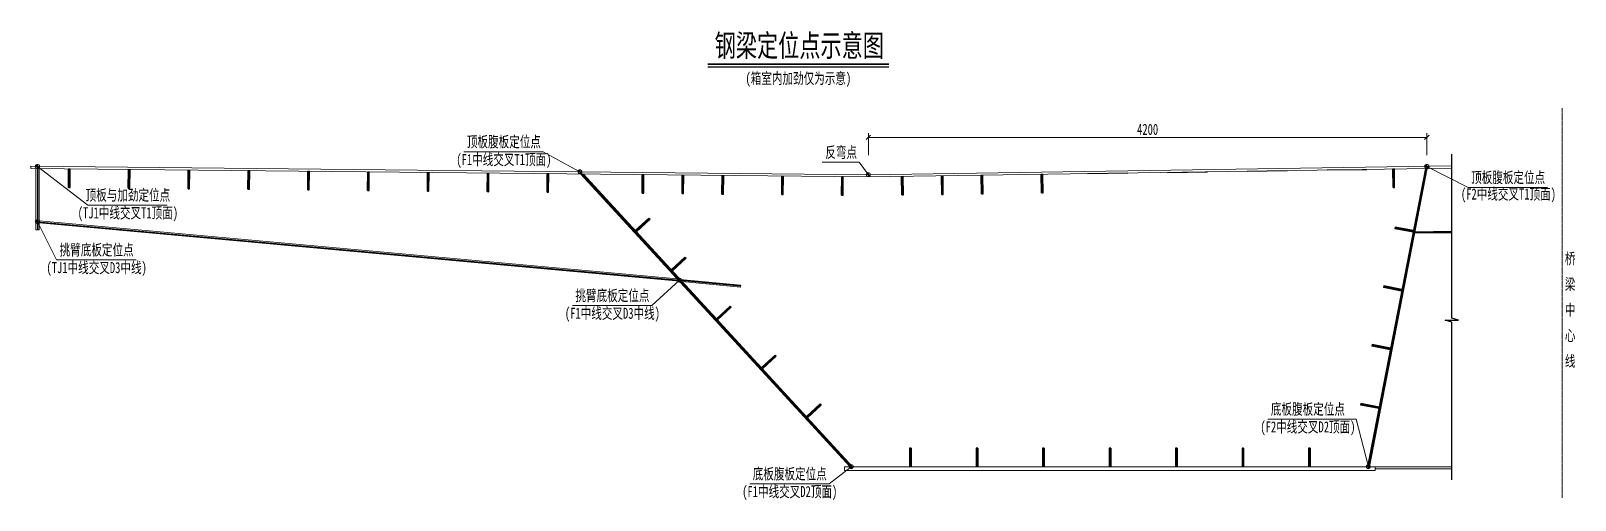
# Model space of a CAD drawing. Header units: millimetres. Extents: x -89049 to 410567, y -307459 to -100425.
# Drawn here: x 59741 to 71357, y -103950 to -100425 of the extents above; entities that cross this region are included whole.
import ezdxf
from ezdxf.enums import TextEntityAlignment as Align

# ---------------------------------------------------------------- set-up
doc = ezdxf.new("R2010")
doc.units = ezdxf.units.MM
doc.linetypes.add('CENTER2', pattern=[28.575, 19.05, -3.175, 3.175, -3.175])
doc.layers.get('Defpoints').update_dxf_attribs({"color": 8})
for name, color, linetype, lineweight in [('中心线', 2, 'CENTER2', 15), ('文字', 7, 'Continuous', 15), ('标注线及字体', 2, 'Continuous', 15), ('细实线', 4, 'Continuous', 15), ('钢板粗线', 1, 'Continuous', 25), ('钢板细线', 6, 'Continuous', 15)]:
    doc.layers.add(name, color=color, linetype=linetype, lineweight=lineweight)
doc.styles.add('111', font='', dxfattribs={"width": 0.7})
doc.styles.add('BM_Dim', font='', dxfattribs={"width": 0.85})
doc.styles.get('111').set_extended_font_data('仿宋_GB2312')
doc.styles.get('BM_Dim').set_extended_font_data('仿宋_GB2312')
doc.dimstyles.new('200', dxfattribs={"dimscale": 0, "dimtxt": 2.5, "dimasz": 1, "dimexe": 1, "dimexo": 1, "dimgap": 0.6, "dimtad": 1, "dimdec": 0, "dimdsep": 46, "dimtxsty": '111', "dimblk": 'OBLIQUE', "dimcen": 0, "dimclrd": 4, "dimclre": 4, "dimclrt": 4, "dimadec": 1, "dimazin": 2, "dimtfac": 1, "dimtdec": 0, "dimtix": 1, "dimtmove": 2, "dimatfit": 3, "dimfxl": 4, "dimfxlon": 1, "dimtolj": 1, "dimlwd": -1, "dimlwe": -1, "dimarcsym": 0})

msp = doc.modelspace()

# ---------------------------------------------------------------- texts
at = {"layer": '文字', "style": 'BM_Dim', "width": 0.7}
msp.add_text('(箱室内加劲仅为示意)', height=83.333, dxfattribs=at).set_placement((65513.7, -100785.3), align=Align.MIDDLE)
for s, height, p in [('顶板腹板定位点', 83.33, (63298.8, -101323.8)), ('反弯点', 83.33, (65836, -101403)), ('(F1中线交叉T1顶面)', 83.333, (63298.8, -101457.7)), ('顶板腹板定位点', 83.33, (70852.8, -101592.1)), ('顶板与加劲定位点', 83.33, (60470.6, -101724.4)), ('(F2中线交叉T1顶面)', 83.333, (70855.1, -101716.9)), ('(TJ1中线交叉T1顶面)', 83.333, (60470.6, -101858.3)), ('挑臂底板定位点', 83.33, (60235.5, -102136.2)), ('桥', 83.3, (71319.2, -102202)), ('(TJ1中线交叉D3中线)', 83.333, (60235.5, -102270.1)), ('梁', 83.3, (71319.2, -102394.6)), ('挑臂底板定位点', 83.33, (64115.2, -102479.2)), ('(F1中线交叉D3中线)', 83.333, (64115.2, -102613.1)), ('中', 83.3, (71319.2, -102587.2)), ('心', 83.3, (71319.2, -102779.8)), ('线', 83.3, (71319.2, -102972.4)), ('底板腹板定位点', 83.33, (69346.5, -103333.1)), ('(F2中线交叉D2顶面)', 83.333, (69346.5, -103467)), ('底板腹板定位点', 83.33, (65448.9, -103819.4)), ('(F1中线交叉D2顶面)', 83.333, (65448.9, -103953.2))]:
    msp.add_text(s, height=height, dxfattribs=at).set_placement(p, align=Align.BOTTOM_CENTER)
at = {"layer": '标注线及字体', "style": '111', "width": 0.7}
msp.add_text('钢梁定位点示意图', height=166.67, dxfattribs=at).set_placement((65521.2, -100530.5), align=Align.MIDDLE)

# ---------------------------------------------------------------- blocks, each defined once
blk = doc.blocks.new('...')
at = {"layer": '细实线'}
h = blk.add_hatch(color=256, dxfattribs=at)
h.dxf.hatch_style = 1
h.paths.add_polyline_path([(-15, 0, -0.414214), (0, 15), (0, 0)])
h.paths.add_polyline_path([(0, -15), (0, 0), (15, 0, -0.414214)])
for p, q in [((0, 15), (0, -15)), ((-15, 0), (15, 0))]:
    blk.add_line(p, q, dxfattribs=at)
blk.add_circle((0, 0), 15.3, dxfattribs=at)
blk = doc.blocks.new('_Oblique')
at = {"color": 0, "linetype": 'ByBlock', "lineweight": -2}
blk.add_line((-0.5, -0.5), (0.5, 0.5), dxfattribs=at)
blk = doc.blocks.new('*D3075')
at = {"layer": 'Defpoints', "color": 0, "transparency": 16777216}
for p in [(70241, -101225), (66041, -101505), (70241, -101442)]:
    blk.add_point(p, dxfattribs=at)
at = {"layer": '细实线', "color": 4, "transparency": 16777216}
for p, q in [((66041, -101358), (66041, -101192)), ((66041, -101225), (70241, -101225)), ((70241, -101358), (70241, -101192))]:
    blk.add_line(p, q, dxfattribs=at)
at = {"layer": '细实线', "color": 4, "transparency": 16777216, "xscale": 33.33333333333335, "yscale": 33.33333333333335, "zscale": 33.33333333333335, "rotation": 180}
blk.add_blockref('_Oblique', (66041, -101225), dxfattribs=at)
at = {"layer": '细实线', "color": 4, "transparency": 16777216, "xscale": 33.33333333333335, "yscale": 33.33333333333335, "zscale": 33.33333333333335}
blk.add_blockref('_Oblique', (70241, -101225), dxfattribs=at)
at = {"layer": '细实线', "color": 4, "transparency": 16777216, "insert": (68141, -101165), "char_height": 83.3, "attachment_point": 5, "style": '111'}
blk.add_mtext('\\A1;4200', dxfattribs=at)

# ---------------------------------------------------------------- dimensions: what is measured, and where the dimension line sits
at = {"layer": '细实线'}
dim = msp.add_linear_dim(base=(70240.9, -101225.1), p1=(66040.9, -101505.3), p2=(70240.9, -101442.3), dimstyle='200', override={"dimscale": 33.333333}, dxfattribs=at)
dim.commit()
dim.dimension.update_dxf_attribs({"geometry": '*D3075', "text_midpoint": (68140.9, -101165.4)})

# ---------------------------------------------------------------- linework, layer by layer
at = {"color": 4}
msp.add_line((64831.7, -100694.2), (66195.6, -100694.2), dxfattribs=at)
at = {"color": 6, "const_width": 12}
msp.add_lwpolyline([(64831.9, -100674.2), (66195.4, -100674.2)], dxfattribs=at)
at = {"color": 4}
msp.add_lwpolyline([(70429.6, -103797.2), (70429.6, -102612.3), (70379.6, -102597.3), (70479.6, -102597.3), (70429.6, -102582.3), (70429.6, -102562.3), (70429.6, -101352)], dxfattribs=at)
at = {"layer": 'Defpoints'}
for p, q in [((59790.9, -101458.7), (59790.9, -101918.7)), ((60029.2, -101601.1), (60030.6, -101461.1)), ((60479.2, -101605.6), (60480.6, -101465.6)), ((60929.2, -101610.1), (60930.6, -101470.1)), ((61379.2, -101614.6), (61380.6, -101474.6)), ((61829.2, -101619.1), (61830.6, -101479.1)), ((62279.2, -101623.6), (62280.6, -101483.6)), ((62729.2, -101628.1), (62730.6, -101488.2)), ((63179.2, -101632.7), (63180.6, -101492.7)), ((63629.2, -101637.2), (63630.6, -101497.2)), ((63870.6, -101483.6), (65912, -103699.8)), ((64344.6, -101644.3), (64346, -101504.3)), ((64644.6, -101647.3), (64646, -101507.3)), ((64944.6, -101650.3), (64946, -101510.3)), ((65394.6, -101654.8), (65396, -101514.8)), ((65844.6, -101659.3), (65846, -101519.4)), ((66298.1, -101657.4), (66296, -101517.4)), ((66598.1, -101652.9), (66596, -101512.9)), ((66898.1, -101648.4), (66896, -101508.4)), ((67348.1, -101641.6), (67346, -101501.6)), ((67691, -101496.6), (67991, -101492.1)), ((68291, -101487.6), (68590.9, -101483.1)), ((68890.9, -101478.6), (69190.9, -101474.1)), ((69490.9, -101469.6), (69790.9, -101465.1)), ((70240.9, -101442.3), (69802, -103699.8)), ((69993, -101602), (69990.9, -101462.1)), ((59790.9, -101858.7), (64621.1, -102298.3)), ((64291.2, -101929.8), (64394.2, -101835)), ((70138.6, -101931.5), (70001.2, -101904.8)), ((70151.3, -101939.7), (70429.6, -101935.5)), ((64562.2, -102224), (64665.2, -102129.2)), ((65079.4, -102342.1), (64631.5, -102299.2)), ((70052.8, -102373.3), (69915.3, -102346.6)), ((64900.9, -102591.8), (65003.9, -102496.9)), ((69966.9, -102815), (69829.5, -102788.3)), ((65239.7, -102959.5), (65342.7, -102864.7)), ((65578.4, -103327.3), (65681.4, -103232.4)), ((69881, -103256.9), (69743.6, -103230.2)), ((66357, -103559.8), (66357, -103699.8)), ((66857, -103559.8), (66857, -103699.8)), ((67357, -103559.8), (67357, -103699.8)), ((67857, -103559.8), (67857, -103699.8)), ((68357, -103559.8), (68357, -103699.8)), ((68857, -103559.8), (68857, -103699.8)), ((69357, -103559.8), (69357, -103699.8))]:
    msp.add_line(p, q, dxfattribs=at)
at = {"layer": '中心线', "ltscale": 0.3}
msp.add_line((71258.4, -101004.8), (71258.4, -103934.3), dxfattribs=at)
at = {"layer": '细实线'}
for p, q in [((62997.7, -101332.9), (63595.3, -101332.9)), ((63595.3, -101332.9), (63870.6, -101483.6)), ((60169.5, -101733.5), (59790.9, -101442.7)), ((65694, -101412), (65970.9, -101412)), ((65970.9, -101412), (66040.9, -101505.3)), ((70551.6, -101601.1), (70240.9, -101442.3)), ((70551.6, -101601.1), (71149.2, -101601.1)), ((60169.5, -101733.5), (60767, -101733.5)), ((59934.4, -102145.3), (59790.9, -101858.7)), ((59934.4, -102145.3), (60532, -102145.3)), ((64411.6, -102488.2), (64620.9, -102298.1)), ((63814.1, -102488.2), (64411.6, -102488.2)), ((69045.4, -103342.2), (69709.4, -103342.2)), ((69709.4, -103342.2), (69802, -103699.8)), ((65745.3, -103828.4), (65912, -103699.8)), ((65147.8, -103828.4), (65745.3, -103828.4))]:
    msp.add_line(p, q, dxfattribs=at)
at = {"layer": '钢板粗线', "color": 8}
for p, q in [((60023.2, -101601.1), (60024.6, -101461.1)), ((60024.6, -101461.1), (60036.6, -101461.2)), ((60035.2, -101601.2), (60036.6, -101461.2)), ((60473.2, -101605.6), (60474.6, -101465.6)), ((60474.6, -101465.6), (60486.6, -101465.7)), ((60485.2, -101605.7), (60486.6, -101465.7)), ((60923.2, -101610.1), (60924.6, -101470.1)), ((60924.6, -101470.1), (60936.6, -101470.2)), ((60935.2, -101610.2), (60936.6, -101470.2)), ((61373.2, -101614.6), (61374.6, -101474.6)), ((61374.6, -101474.6), (61386.6, -101474.7)), ((61385.2, -101614.7), (61386.6, -101474.7)), ((61823.2, -101619.1), (61824.6, -101479.1)), ((61824.6, -101479.1), (61836.6, -101479.2)), ((61835.2, -101619.2), (61836.6, -101479.2)), ((62273.2, -101623.6), (62274.6, -101483.6)), ((62274.6, -101483.6), (62286.6, -101483.7)), ((62285.2, -101623.7), (62286.6, -101483.7)), ((62723.2, -101628.1), (62724.6, -101488.1)), ((62724.6, -101488.1), (62736.6, -101488.2)), ((62735.2, -101628.2), (62736.6, -101488.2)), ((63173.2, -101632.6), (63174.6, -101492.6)), ((63174.6, -101492.6), (63186.6, -101492.7)), ((63185.2, -101632.7), (63186.6, -101492.7)), ((63623.2, -101637.1), (63624.6, -101497.1)), ((63624.6, -101497.1), (63636.6, -101497.2)), ((63635.2, -101637.2), (63636.6, -101497.2)), ((64338.6, -101644.3), (64340, -101504.3)), ((64340, -101504.3), (64352, -101504.4)), ((64350.6, -101644.4), (64352, -101504.4)), ((64638.6, -101647.3), (64640, -101507.3)), ((64640, -101507.3), (64652, -101507.4)), ((64650.6, -101647.4), (64652, -101507.4)), ((64938.6, -101650.3), (64940, -101510.3)), ((64940, -101510.3), (64952, -101510.4)), ((64950.6, -101650.4), (64952, -101510.4)), ((65388.6, -101654.8), (65390, -101514.8)), ((65390, -101514.8), (65402, -101514.9)), ((65400.6, -101654.9), (65402, -101514.9)), ((65838.6, -101659.3), (65840, -101519.3)), ((65840, -101519.3), (65852, -101519.4)), ((65850.6, -101659.4), (65852, -101519.4)), ((66290, -101517.5), (66302, -101517.3)), ((66292.1, -101657.5), (66290, -101517.5)), ((66304.1, -101657.3), (66302, -101517.3)), ((66590, -101513), (66602, -101512.8)), ((66592.1, -101653), (66590, -101513)), ((66604.1, -101652.8), (66602, -101512.8)), ((66890, -101508.5), (66902, -101508.3)), ((66892.1, -101648.5), (66890, -101508.5)), ((66904.1, -101648.3), (66902, -101508.3)), ((67340, -101501.7), (67352, -101501.5)), ((67342.1, -101641.7), (67340, -101501.7)), ((67354.1, -101641.5), (67352, -101501.5)), ((69984.9, -101462.1), (69996.9, -101462)), ((69987, -101602.1), (69984.9, -101462.1)), ((69999, -101601.9), (69996.9, -101462)), ((60023.2, -101601.1), (60035.2, -101601.2)), ((60473.2, -101605.6), (60485.2, -101605.7)), ((60923.2, -101610.1), (60935.2, -101610.2)), ((61373.2, -101614.6), (61385.2, -101614.7)), ((61823.2, -101619.1), (61835.2, -101619.2)), ((62273.2, -101623.6), (62285.2, -101623.7)), ((62723.2, -101628.1), (62735.2, -101628.2)), ((63173.2, -101632.6), (63185.2, -101632.7)), ((63623.2, -101637.1), (63635.2, -101637.2)), ((69987, -101602.1), (69999, -101601.9)), ((64338.6, -101644.3), (64350.6, -101644.4)), ((64638.6, -101647.3), (64650.6, -101647.4)), ((64938.6, -101650.3), (64950.6, -101650.4)), ((65388.6, -101654.8), (65400.6, -101654.9)), ((65838.6, -101659.3), (65850.6, -101659.4)), ((66292.1, -101657.5), (66304.1, -101657.3)), ((66592.1, -101653), (66604.1, -101652.8)), ((66892.1, -101648.5), (66904.1, -101648.3)), ((67342.1, -101641.7), (67354.1, -101641.5)), ((64287.1, -101925.4), (64390.1, -101830.6)), ((64295.2, -101934.2), (64398.2, -101839.4)), ((64390.1, -101830.6), (64398.2, -101839.4)), ((64263.4, -101899.7), (64319, -101960)), ((70002.3, -101898.9), (70000.1, -101910.7)), ((70137.5, -101937.4), (70000.1, -101910.7)), ((70139.8, -101925.6), (70002.3, -101898.9)), ((64534.4, -102193.9), (64590, -102254.2)), ((64558.1, -102219.6), (64661.1, -102124.8)), ((64566.3, -102228.4), (64669.2, -102133.6)), ((64661.1, -102124.8), (64669.2, -102133.6)), ((69916.5, -102340.7), (69914.2, -102352.4)), ((70051.6, -102379.2), (69914.2, -102352.4)), ((70053.9, -102367.4), (69916.5, -102340.7)), ((64873.2, -102561.6), (64928.7, -102621.9)), ((64896.9, -102587.4), (64999.8, -102492.5)), ((64905, -102596.2), (65008, -102501.3)), ((64999.8, -102492.5), (65008, -102501.3)), ((69830.6, -102782.4), (69828.3, -102794.2)), ((69965.8, -102820.9), (69828.3, -102794.2)), ((69968, -102809.1), (69830.6, -102782.4)), ((65235.6, -102955.1), (65338.6, -102860.3)), ((65243.8, -102964), (65346.7, -102869.1)), ((65338.6, -102860.3), (65346.7, -102869.1)), ((65211.9, -102929.4), (65267.5, -102989.7)), ((65574.4, -103322.9), (65677.3, -103228)), ((65582.5, -103331.7), (65685.5, -103236.9)), ((65677.3, -103228), (65685.5, -103236.9)), ((69744.7, -103224.3), (69742.4, -103236.1)), ((69879.9, -103262.8), (69742.4, -103236.1)), ((69882.2, -103251), (69744.7, -103224.3)), ((65550.7, -103297.1), (65606.2, -103357.5)), ((66351, -103559.8), (66351, -103699.8)), ((66363, -103559.8), (66351, -103559.8)), ((66363, -103559.8), (66363, -103699.8)), ((66851, -103559.8), (66851, -103699.8)), ((66863, -103559.8), (66851, -103559.8)), ((66863, -103559.8), (66863, -103699.8)), ((67351, -103559.8), (67351, -103699.8)), ((67363, -103559.8), (67351, -103559.8)), ((67363, -103559.8), (67363, -103699.8)), ((67851, -103559.8), (67851, -103699.8)), ((67863, -103559.8), (67851, -103559.8)), ((67863, -103559.8), (67863, -103699.8)), ((68351, -103559.8), (68351, -103699.8)), ((68363, -103559.8), (68351, -103559.8)), ((68363, -103559.8), (68363, -103699.8)), ((68851, -103559.8), (68851, -103699.8)), ((68863, -103559.8), (68851, -103559.8)), ((68863, -103559.8), (68863, -103699.8)), ((69351, -103559.8), (69351, -103699.8)), ((69363, -103559.8), (69351, -103559.8)), ((69363, -103559.8), (69363, -103699.8)), ((66363, -103699.8), (66351, -103699.8)), ((66863, -103699.8), (66851, -103699.8)), ((67363, -103699.8), (67351, -103699.8)), ((67863, -103699.8), (67851, -103699.8)), ((68363, -103699.8), (68351, -103699.8)), ((68863, -103699.8), (68851, -103699.8)), ((69363, -103699.8), (69351, -103699.8))]:
    msp.add_line(p, q, dxfattribs=at)
at = {"layer": '钢板细线', "color": 8}
for p, q in [((59740.9, -101458.2), (59740.9, -101442.2)), ((59778.9, -101458.6), (59778.9, -101918.7)), ((59802.9, -101458.8), (59802.9, -101918.7)), ((63875.9, -101499.6), (65902.5, -103699.8)), ((63895.1, -101499.8), (65921.6, -103699.8)), ((70230.6, -101458.5), (69794.9, -103699.8)), ((70244.9, -101458.2), (69809.2, -103699.8)), ((59802.9, -101851.8), (64602.6, -102288.6)), ((59802.9, -101867.8), (64618.8, -102306.1)), ((59778.9, -101918.7), (59802.9, -101918.7)), ((70150.1, -101945.7), (70429.6, -101941.5)), ((70152.5, -101933.7), (70429.6, -101929.5)), ((65080.1, -102335.2), (64624.4, -102291.5)), ((65078.8, -102349.1), (64638.6, -102307)), ((65080.1, -102335.2), (65078.8, -102349.1)), ((69852, -103699.8), (65862, -103699.8)), ((65862, -103699.8), (65862, -103727.8)), ((69852, -103727.8), (65862, -103727.8)), ((69852, -103699.8), (69852, -103727.8)), ((69852, -103699.8), (70429.6, -103699.8)), ((69852, -103715.8), (70429.6, -103715.8))]:
    msp.add_line(p, q, dxfattribs=at)
for points in [[(59740.9, -101442.2), (66040.9, -101505.3), (70429.6, -101439.5)], [(59740.9, -101458.2), (66040.9, -101521.3), (70429.6, -101455.5)]]:
    msp.add_lwpolyline(points, dxfattribs=at)

# ---------------------------------------------------------------- block references
at = {"layer": '细实线'}
for p in [(59790.9, -101442.7), (63870.5, -101483.6), (66040.9, -101505.3), (70240.9, -101442.3), (59790.9, -101858.7), (64620.9, -102298.3), (65912, -103699.8), (69802, -103699.8)]:
    msp.add_blockref('...', p, dxfattribs=at)

msp.set_redraw_order([(e.dxf.handle, doc.entitydb.next_handle()) for e in msp.query("TEXT MTEXT ATTDEF DIMENSION ARC_DIMENSION")])  # texts and dimensions are drawn at this point

doc.saveas('drawing.dxf')
